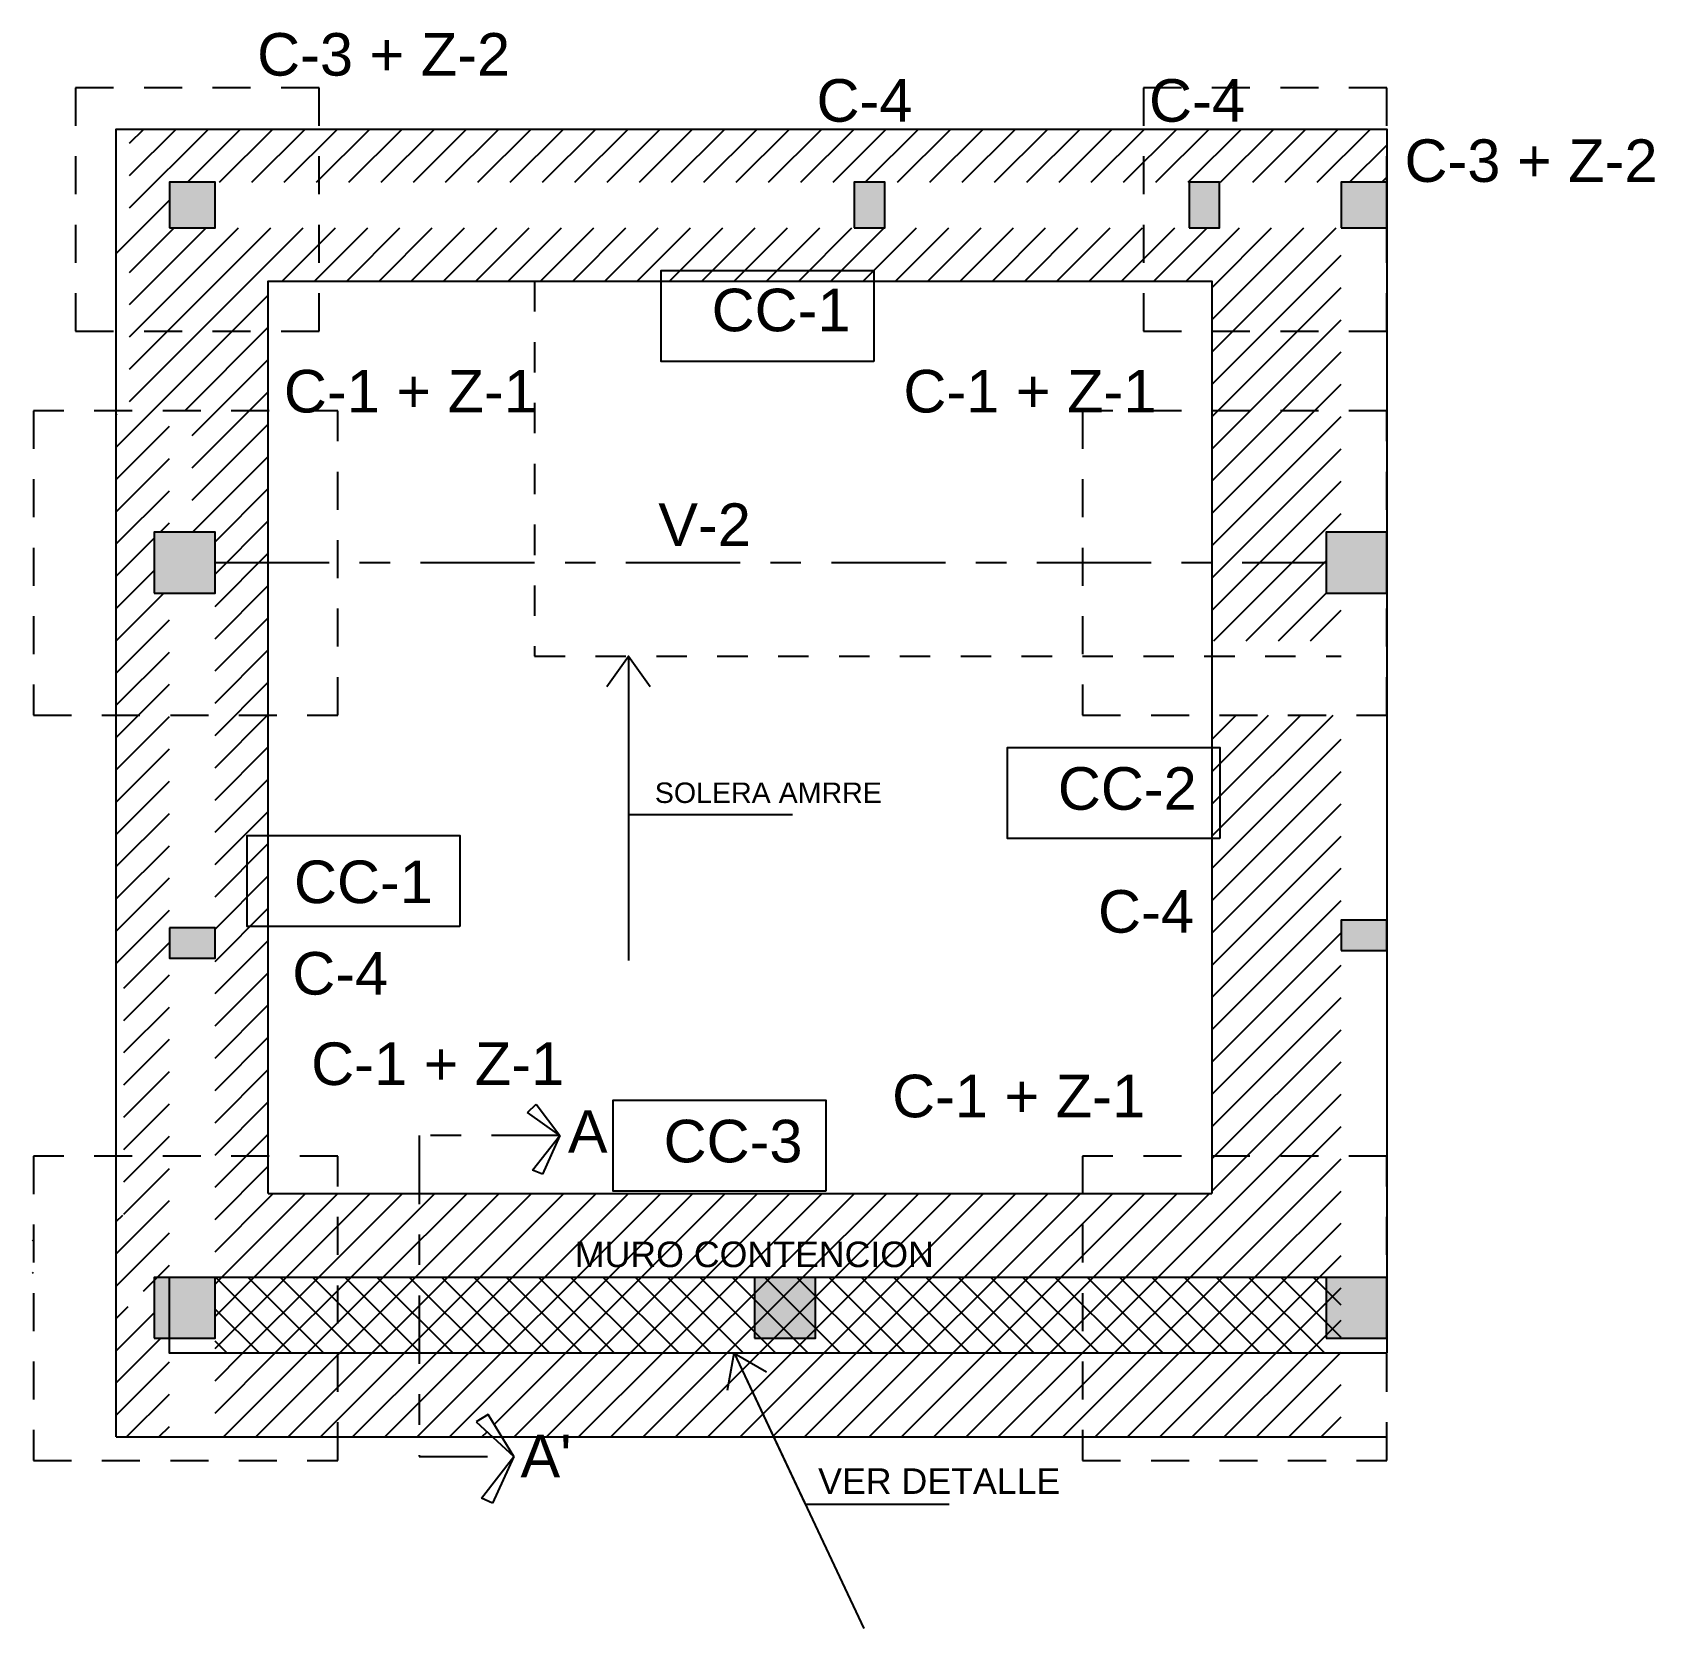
# Model space of a CAD drawing. Header units: inches. Extents: x -9 to 337, y -247 to 209.
# Drawn here: x 5.12 to 10.45, y -63.3 to -58.05 of the extents above; entities that cross this region are included whole.
import ezdxf

# ---------------------------------------------------------------- set-up
doc = ezdxf.new("R2010")
doc.units = ezdxf.units.IN
doc.header["$MEASUREMENT"] = 0
doc.linetypes.add('CENTER2', pattern=[1.125, 0.75, -0.125, 0.125, -0.125])
doc.linetypes.add('DASHED2', pattern=[0.375, 0.25, -0.125])
doc.styles.add('MONOTXT4', font='monotxt4.shx')
doc.styles.get("Standard").update_dxf_attribs({"font": 'arial.ttf'})
doc.dimstyles.new('E100', dxfattribs={"dimtxt": 0.15, "dimasz": 0.2, "dimexe": 0.15, "dimexo": 0.02, "dimgap": 0.09, "dimtad": 1, "dimzin": 0, "dimdsep": 46, "dimtxsty": 'MONOTXT4', "dimblk": 'DOTSMALL', "dimcen": 0.01, "dimdle": 0.15, "dimclrd": 1, "dimclre": 1, "dimclrt": 2, "dimadec": 0, "dimazin": 0, "dimtfac": 1, "dimtofl": 0, "dimtmove": 1, "dimatfit": 1, "dimldrblk": 'OPEN90', "dimfxl": 1, "dimtolj": 1, "dimtzin": 0, "dimarcsym": 0})

msp = doc.modelspace()

# ---------------------------------------------------------------- texts
at = {"color": 2, "attachment_point": 1}
for s, insert, char_height in [('C-3 + Z-2', (5.8538, -58.0548), 0.14), ('C-4', (7.6917, -58.2062), 0.14), ('C-4', (8.7841, -58.2062), 0.14), ('C-3 + Z-2', (9.6235, -58.4041), 0.14), ('CC-1', (7.3472, -58.895), 0.14), ('C-1 + Z-1', (5.9417, -59.1619), 0.14), ('C-1 + Z-1', (7.9771, -59.1619), 0.14), ('V-2', (7.1718, -59.6005), 0.14), ('CC-2', (8.4845, -60.4676), 0.14), ('SOLERA AMRRE', (7.1604, -60.5181), 0.0672), ('CC-1', (5.9749, -60.7745), 0.14), ('C-4', (8.6165, -60.8717), 0.14), ('C-4', (5.9692, -61.0752), 0.14), ('C-1 + Z-1', (6.0314, -61.3724), 0.14), ('C-1 + Z-1', (7.9399, -61.4785), 0.14), ('A', (6.8748, -61.5952), 0.14), ('CC-3', (7.1893, -61.6266), 0.14), ('MURO CONTENCION', (6.8975, -62.0269), 0.084), ("A'", (6.719, -62.662), 0.14), ('VER DETALLE', (7.697, -62.7722), 0.084)]:
    msp.add_mtext(s, dxfattribs=dict(at, insert=insert, char_height=char_height))

# ---------------------------------------------------------------- blocks, each defined once
blk = doc.blocks.new('_DotSmall')
at = {"color": 0, "linetype": 'ByBlock', "const_width": 0.5}
blk.add_lwpolyline([(-0.0625, 0, 1), (0.0625, 0, 1)], format="xyb", close=True, dxfattribs=at)

# ---------------------------------------------------------------- hatches: boundary and pattern name
h = msp.add_hatch()
h.set_pattern_fill('ANSI31', color=8, scale=0.6)
h.paths.add_polyline_path([(5.6406, -58.6953), (5.5656, -58.6953), (5.5656, -59.2964), (5.6406, -59.2964)])
h.paths.add_polyline_path([(5.8906, -60.2964), (5.7156, -60.2964), (5.7156, -60.9953), (5.7156, -62.1442), (5.8906, -62.1442)])
h.paths.add_polyline_path([(5.8906, -59.7953), (5.7156, -59.7953), (5.7156, -60.2964), (5.8906, -60.2964)])
h.paths.add_polyline_path([(5.8906, -59.2964), (5.6406, -59.2964), (5.6406, -59.6953), (5.7156, -59.6953), (5.7156, -59.7953), (5.8906, -59.7953)])
h.paths.add_polyline_path([(5.8906, -58.8703), (8.9906, -58.8703), (8.9906, -59.2964), (9.4156, -59.2964), (9.4156, -58.6953), (8.9156, -58.6953), (7.9156, -58.6953), (5.6406, -58.6953), (5.6406, -59.2964), (5.8906, -59.2964)])
h.paths.add_polyline_path([(9.4156, -59.2964), (8.9906, -59.2964), (8.9906, -59.7953), (9.3656, -59.7953), (9.3656, -59.6953), (9.4156, -59.6953)])
h.paths.add_polyline_path([(9.3656, -59.7953), (8.9906, -59.7953), (8.9906, -60.0521), (9.4156, -60.0521), (9.4156, -59.8953), (9.3656, -59.8953)])
h.paths.add_polyline_path([(9.4156, -60.2964), (8.9906, -60.2964), (8.9906, -62.1442), (9.4156, -62.1442)])
h.paths.add_polyline_path([(9.5656, -58.3703), (9.4156, -58.3703), (9.4156, -58.5453), (9.5656, -58.5453)])
h.paths.add_polyline_path([(9.4156, -58.3703), (5.6406, -58.3703), (5.6406, -58.5453), (7.9156, -58.5453), (8.9156, -58.5453), (9.4156, -58.5453)])
h.paths.add_polyline_path([(5.6406, -58.3703), (5.5656, -58.3703), (5.5656, -58.5453), (5.6406, -58.5453)])
h.paths.add_polyline_path([(5.5656, -58.3703), (5.4347, -58.3703), (5.4347, -58.7068), (5.3906, -58.7068), (5.3906, -58.8068), (5.4347, -58.8068), (5.4347, -59.2964), (5.5656, -59.2964), (5.5656, -58.6953), (5.5656, -58.5453)])
h.paths.add_polyline_path([(5.5656, -59.2964), (5.4347, -59.2964), (5.4347, -59.3068), (5.3906, -59.3068), (5.3906, -59.4068), (5.4347, -59.4068), (5.4347, -59.9068), (5.3906, -59.9068), (5.3906, -60.1398), (5.5656, -60.1398), (5.5656, -59.8953), (5.5156, -59.8953), (5.5156, -59.6953), (5.5656, -59.6953)])
h.paths.add_polyline_path([(5.4347, -59.4068), (5.3906, -59.4068), (5.3906, -59.9068), (5.4347, -59.9068)], flags=17)
h.paths.add_polyline_path([(5.5656, -60.1398), (5.3906, -60.1398), (5.3906, -60.2964), (5.5656, -60.2964)])
h.paths.add_polyline_path([(5.5656, -60.2964), (5.3906, -60.2964), (5.3906, -60.4398), (5.5656, -60.4398)])
h.paths.add_polyline_path([(5.5656, -60.4398), (5.3906, -60.4398), (5.3906, -60.7398), (5.5656, -60.7398)])
h.paths.add_polyline_path([(5.5656, -60.7398), (5.3906, -60.7398), (5.3906, -61.0398), (5.5656, -61.0398), (5.5656, -60.9953)])
h.paths.add_polyline_path([(5.5656, -61.0398), (5.3906, -61.0398), (5.3906, -61.1898), (5.5656, -61.1898)])
h.paths.add_polyline_path([(5.5656, -61.1898), (5.4156, -61.1898), (5.4156, -61.3398), (5.5656, -61.3398)])
h.paths.add_polyline_path([(5.5656, -61.3398), (5.4156, -61.3398), (5.4156, -61.6398), (5.5656, -61.6398)])
h.paths.add_polyline_path([(5.5656, -61.6398), (5.4156, -61.6398), (5.4156, -61.9398), (5.5656, -61.9398)])
h.paths.add_polyline_path([(5.5656, -61.9398), (5.4156, -61.9398), (5.4156, -62.1898), (5.5656, -62.1898)])
h.paths.add_polyline_path([(5.1187, -62.1898), (5.1187, -61.9398), (5.1156, -61.9398), (5.1156, -62.1898)])
h.paths.add_polyline_path([(5.3906, -61.9398), (5.3906, -62.1898), (5.4156, -62.1898), (5.4156, -61.9398)])
h = msp.add_hatch(color=256)
h.dxf.hatch_style = 1
h.paths.add_polyline_path([(5.5656, -58.6953), (5.7156, -58.6953), (5.7156, -58.5453), (5.5656, -58.5453)])
h.paths.add_polyline_path([(7.8156, -58.6953), (7.9156, -58.6953), (7.9156, -58.5453), (7.8156, -58.5453)])
h.paths.add_polyline_path([(8.9156, -58.6953), (9.0156, -58.6953), (9.0156, -58.5453), (8.9156, -58.5453)])
h.paths.add_polyline_path([(9.4156, -58.6953), (9.5656, -58.6953), (9.5656, -58.5453), (9.4156, -58.5453)])
h.paths.add_polyline_path([(9.3656, -59.8953), (9.5656, -59.8953), (9.5656, -59.6953), (9.3656, -59.6953)])
h.paths.add_polyline_path([(5.5156, -59.8953), (5.7156, -59.8953), (5.7156, -59.6953), (5.5156, -59.6953)])
h.paths.add_polyline_path([(5.5656, -60.9953), (5.5656, -61.0953), (5.7156, -61.0953), (5.7156, -60.9953)])
h.paths.add_polyline_path([(9.4156, -61.0701), (9.5656, -61.0701), (9.5656, -60.9701), (9.4156, -60.9701)])
h.paths.add_polyline_path([(5.5156, -62.3449), (5.7156, -62.3449), (5.7156, -62.1449), (5.5156, -62.1449)])
h.paths.add_polyline_path([(9.3656, -62.3449), (9.5656, -62.3449), (9.5656, -62.1449), (9.3656, -62.1449)])
h = msp.add_hatch()
h.set_pattern_fill('ANSI31', color=8, scale=0.6)
h.paths.add_polyline_path([(6.1187, -61.8692), (5.8906, -61.8692), (5.8906, -62.1442), (6.1187, -62.1442)])
h.paths.add_polyline_path([(6.3862, -61.8692), (6.1187, -61.8692), (6.1187, -62.1442), (6.3862, -62.1442)])
h.paths.add_polyline_path([(8.5656, -61.8692), (6.3862, -61.8692), (6.3862, -62.1442), (8.5656, -62.1442)])
h.paths.add_polyline_path([(8.9906, -61.8692), (8.5656, -61.8692), (8.5656, -62.1442), (8.9906, -62.1442)])
h.paths.add_polyline_path([(9.4156, -62.3942), (8.5656, -62.3942), (8.5656, -62.6692), (9.4156, -62.6692)])
h.paths.add_polyline_path([(8.5656, -62.3942), (6.3862, -62.3942), (6.3862, -62.6692), (6.6278, -62.6692), (6.5738, -62.6191), (6.6128, -62.5954), (6.6578, -62.6692), (8.5656, -62.6692)])
h.paths.add_polyline_path([(6.3862, -62.3942), (6.1187, -62.3942), (6.1187, -62.6692), (6.3862, -62.6692)])
h.paths.add_polyline_path([(6.1187, -62.3942), (5.7156, -62.3942), (5.7156, -62.6692), (6.1187, -62.6692)])
h.paths.add_polyline_path([(5.5656, -62.5398), (5.3906, -62.5398), (5.3906, -62.6692), (5.5656, -62.6692)])
h.paths.add_polyline_path([(5.5656, -62.3449), (5.5156, -62.3449), (5.5156, -62.2398), (5.3906, -62.2398), (5.3906, -62.5398), (5.5656, -62.5398)])
h.paths.add_polyline_path([(6.8678, -62.1583), (8.0898, -62.1583), (8.0898, -61.9852), (6.8678, -61.9852)], flags=9)
h.paths.add_polyline_path([(6.6837, -62.8785), (6.9218, -62.8785), (6.9218, -62.59), (6.6837, -62.59)], flags=9)
h = msp.add_hatch()
h.set_pattern_fill('ANSI37', color=1, scale=0.6)
h.paths.add_polyline_path([(9.4156, -62.1442), (5.7156, -62.1442), (5.7156, -62.1898), (5.7156, -62.3942), (9.4156, -62.3942)])
h = msp.add_hatch(color=256)
h.dxf.hatch_style = 1
h.paths.add_polyline_path([(7.4879, -62.3449), (7.6879, -62.3449), (7.6879, -62.1449), (7.4879, -62.1449)])

# ---------------------------------------------------------------- linework, layer by layer
at = {"color": 6, "linetype": 'CENTER2', "ltscale": 0.5}
msp.add_line((5.7156, -59.7953), (9.3656, -59.7953), dxfattribs=at)
at = {"color": 2}
for p, q in [((5.8906, -61.8692), (8.9906, -61.8692)), ((5.3906, -62.6692), (9.5656, -62.6692))]:
    msp.add_line(p, q, dxfattribs=at)
at = {"color": 1, "linetype": 'DASHED2', "ltscale": 0.5}
for points in [[(5.2573, -59.0346), (6.0573, -59.0346), (6.0573, -58.2346), (5.2573, -58.2346)], [(8.7656, -59.0346), (9.5656, -59.0346), (9.5656, -58.2346), (8.7656, -58.2346)], [(5.1187, -60.2964), (6.1187, -60.2964), (6.1187, -59.2964), (5.1187, -59.2964)], [(8.5656, -60.2964), (9.5656, -60.2964), (9.5656, -59.2964), (8.5656, -59.2964)], [(5.1187, -62.746), (6.1187, -62.746), (6.1187, -61.746), (5.1187, -61.746)], [(8.5656, -62.746), (9.5656, -62.746), (9.5656, -61.746), (8.5656, -61.746)]]:
    msp.add_lwpolyline(points, close=True, dxfattribs=at)
at = {"color": 2}
for points in [[(5.3906, -62.6692), (5.3906, -58.3703), (9.5656, -58.3703), (9.5656, -62.1442)], [(5.8906, -61.8692), (5.8906, -58.8703), (8.9906, -58.8703), (8.9906, -61.8692)]]:
    msp.add_lwpolyline(points, dxfattribs=at)
at = {"color": 5}
for points in [[(5.5656, -58.6953), (5.7156, -58.6953), (5.7156, -58.5453), (5.5656, -58.5453)], [(7.8156, -58.6953), (7.9156, -58.6953), (7.9156, -58.5453), (7.8156, -58.5453)], [(8.9156, -58.6953), (9.0156, -58.6953), (9.0156, -58.5453), (8.9156, -58.5453)], [(9.4156, -58.6953), (9.5656, -58.6953), (9.5656, -58.5453), (9.4156, -58.5453)], [(5.5156, -59.8953), (5.7156, -59.8953), (5.7156, -59.6953), (5.5156, -59.6953)], [(9.3656, -59.8953), (9.5656, -59.8953), (9.5656, -59.6953), (9.3656, -59.6953)], [(5.5656, -60.9953), (5.5656, -61.0953), (5.7156, -61.0953), (5.7156, -60.9953)], [(9.4156, -61.0701), (9.5656, -61.0701), (9.5656, -60.9701), (9.4156, -60.9701)], [(5.5156, -62.3449), (5.7156, -62.3449), (5.7156, -62.1449), (5.5156, -62.1449)], [(7.4879, -62.3449), (7.6879, -62.3449), (7.6879, -62.1449), (7.4879, -62.1449)], [(9.3656, -62.3449), (9.5656, -62.3449), (9.5656, -62.1449), (9.3656, -62.1449)]]:
    msp.add_lwpolyline(points, close=True, dxfattribs=at)
at = {"color": 1}
for points in [[(7.8801, -59.1346), (7.1817, -59.1346), (7.1817, -58.8355), (7.8801, -58.8355)], [(9.017, -60.702), (8.3186, -60.702), (8.3186, -60.4028), (9.017, -60.4028)], [(6.5197, -60.9909), (5.8212, -60.9909), (5.8212, -60.6917), (6.5197, -60.6917)], [(7.7218, -61.8609), (7.0233, -61.8609), (7.0233, -61.5618), (7.7218, -61.5618)]]:
    msp.add_lwpolyline(points, close=True, dxfattribs=at)
at = {"color": 2, "linetype": 'DASHED2', "ltscale": 0.3}
msp.add_lwpolyline([(6.7656, -58.8703), (6.7656, -60.1029), (9.4156, -60.1029)], dxfattribs=at)
at = {"color": 6, "linetype": 'CENTER2', "ltscale": 0.3}
msp.add_lwpolyline([(6.8487, -61.6788), (6.742, -61.6024), (6.7702, -61.5748), (6.8487, -61.6788), (6.7919, -61.8058), (6.7589, -61.792), (6.8487, -61.6788), (6.3862, -61.6788), (6.3862, -62.7334), (6.6969, -62.7334), (6.6268, -62.8868), (6.5907, -62.8703), (6.6969, -62.7334), (6.6128, -62.5954), (6.5738, -62.6191), (6.6969, -62.7334)], dxfattribs=at)
at = {"color": 6}
msp.add_lwpolyline([(9.5656, -62.3942), (5.5656, -62.3942), (5.5656, -62.1442), (9.5656, -62.1442)], close=True, dxfattribs=at)

msp.set_redraw_order([(e.dxf.handle, doc.entitydb.next_handle()) for e in msp.query("TEXT MTEXT ATTDEF DIMENSION ARC_DIMENSION")])  # texts and dimensions are drawn at this point

# ---------------------------------------------------------------- leaders
for points in [[(7.074, -60.1029), (7.074, -60.6227), (7.6125, -60.6227)], [(7.4208, -62.3942), (7.6542, -62.8898), (8.1271, -62.8898)]]:
    msp.add_leader(points, dimstyle='E100', override={"dimasz": 0.1, "dimgap": 0.09, "dimtad": 0, "dimldrblk": 'Open90'})

doc.saveas('drawing.dxf')
